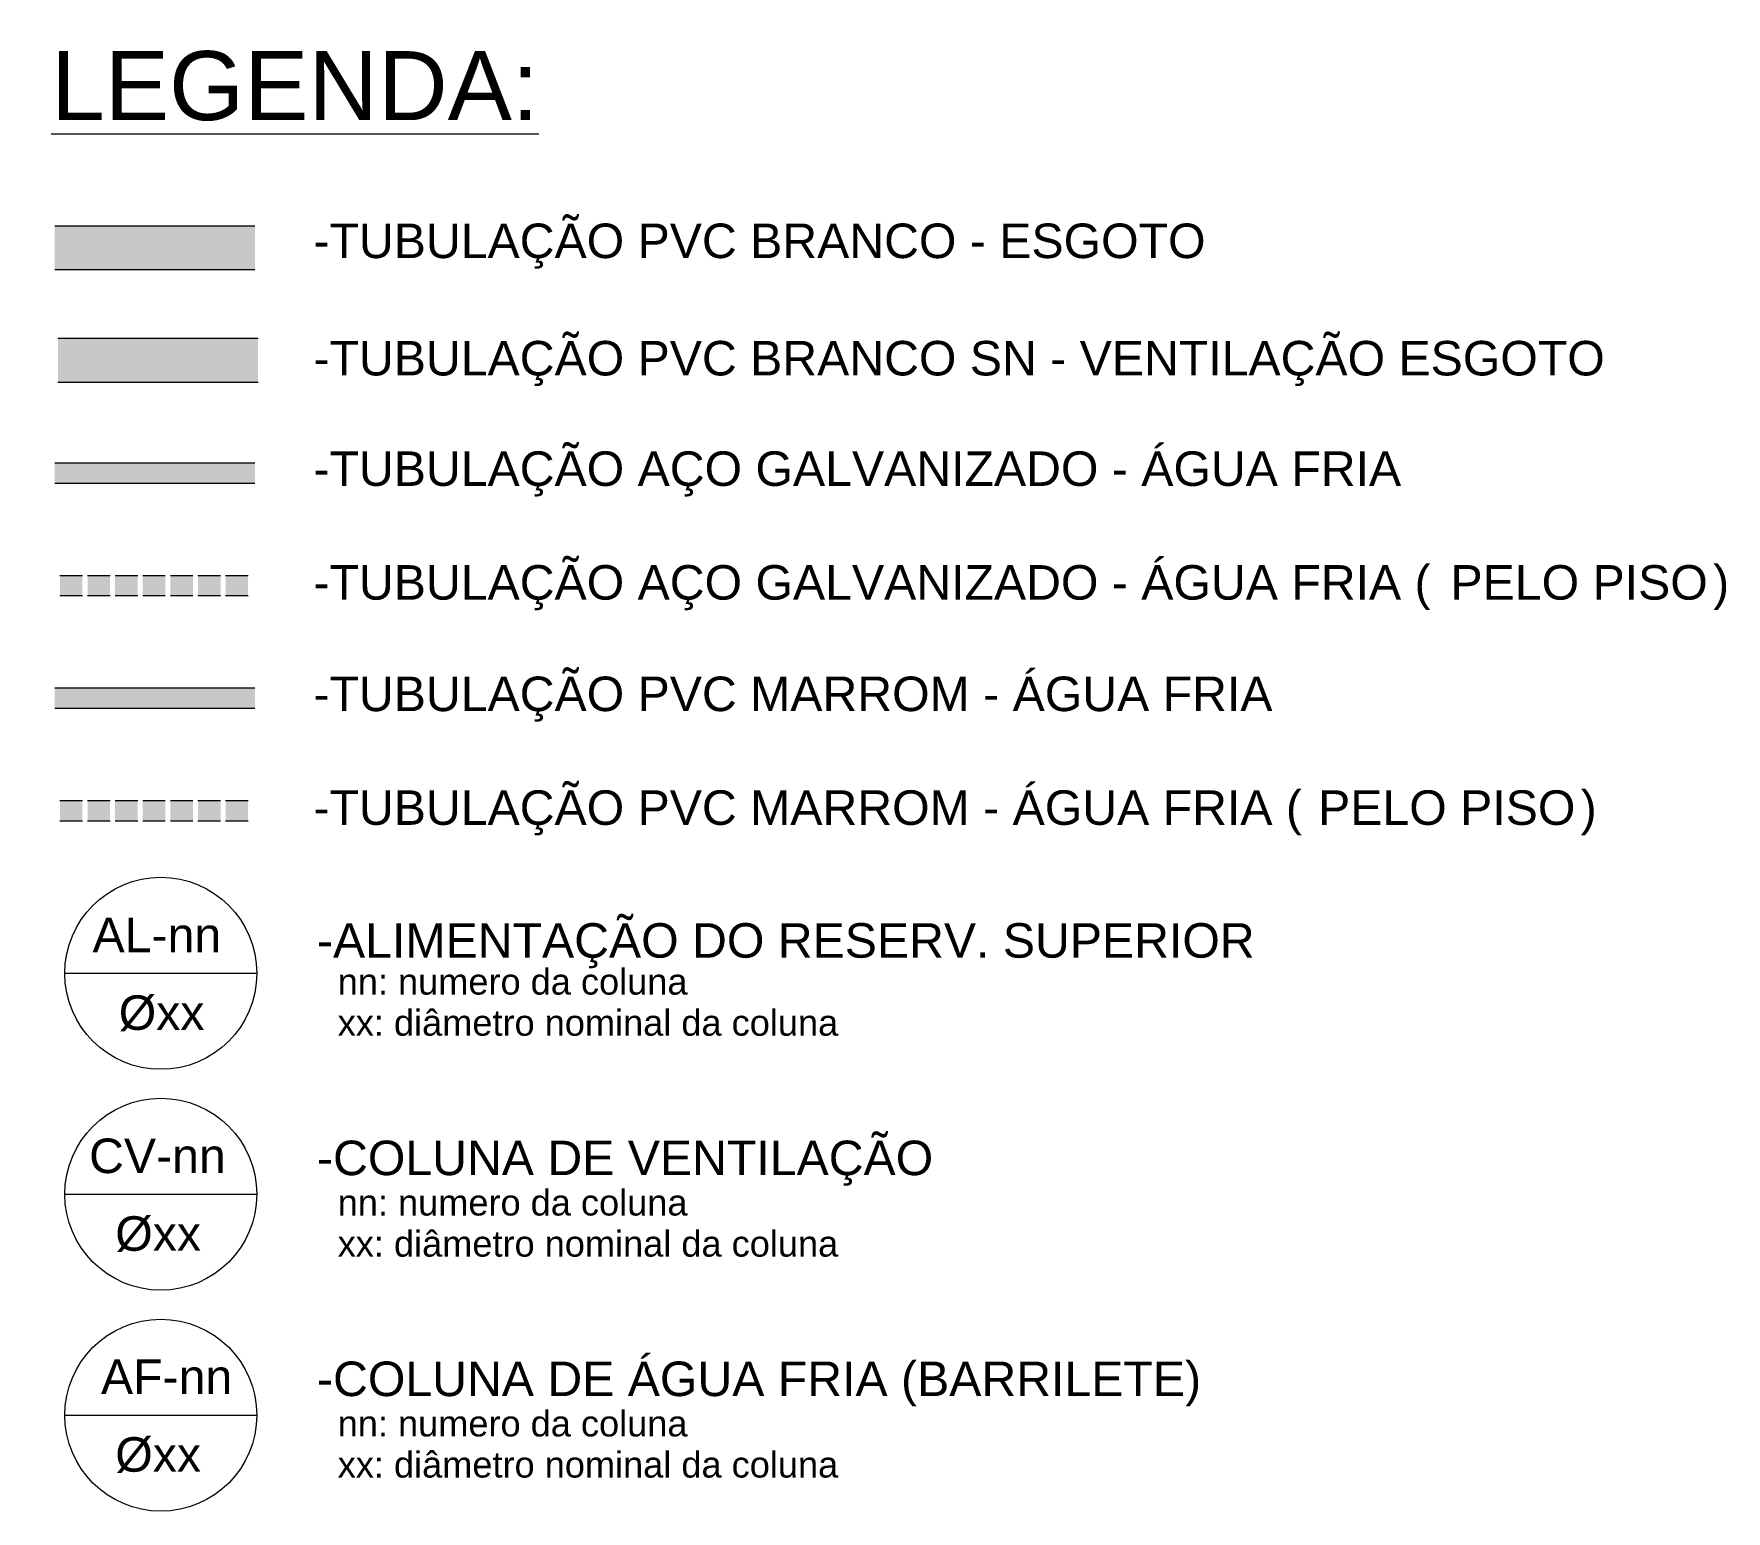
# Model space of a CAD drawing. Header units: metres. Extents: x 5 to 242, y -3 to 162.
# Drawn here: x 4.559 to 9.462, y -3.115 to 1.165 of the extents above; entities that cross this region are included whole.
import ezdxf

# ---------------------------------------------------------------- set-up
doc = ezdxf.new("R2010")
doc.units = ezdxf.units.M
for name, color, linetype, lineweight in [('A-DETL', 7, 'Continuous', 5), ('A-DETL-GENF', 7, 'Continuous', 5), ('A-DETL-MEDM', 7, 'Continuous', 15), ('G-ANNO-TEXT', 7, 'Continuous', 5)]:
    doc.layers.add(name, color=color, linetype=linetype, lineweight=lineweight)
doc.styles.add('Arial_25', font='arial.ttf', dxfattribs={"height": 0.2})
doc.styles.add('Arial_26', font='arial.ttf', dxfattribs={"height": 0.075})
doc.styles.add('Arial_5', font='arial.ttf', dxfattribs={"height": 0.1})
doc.styles.add('Arial_I', font='arial.ttf', dxfattribs={"height": 0.1})

msp = doc.modelspace()

# ---------------------------------------------------------------- texts
at = {"layer": 'G-ANNO-TEXT', "insert": (4.6091, 1.1149), "char_height": 0.2, "width": 1.723628, "attachment_point": 1, "style": 'Arial_25', "bg_fill": 3, "box_fill_scale": 1.25, "bg_fill_color": 256, "bg_fill_true_color": 13158600, "bg_fill_transparency": 0}
msp.add_mtext('\\LLEGENDA:', dxfattribs=at)
at = {"layer": 'G-ANNO-TEXT', "attachment_point": 1}
for s, insert, char_height, width, style in [('-TUBULAÇÃO PVC BRANCO - ESGOTO', (5.3691, 0.6153), 0.1, 3.186708, 'Arial_5'), ('-TUBULAÇÃO PVC BRANCO SN - VENTILAÇÃO ESGOTO', (5.3691, 0.2753), 0.1, 4.61772, 'Arial_5'), ('-TUBULAÇÃO AÇO GALVANIZADO - ÁGUA FRIA', (5.3691, -0.0447), 0.1, 3.888184, 'Arial_5'), ('-TUBULAÇÃO AÇO GALVANIZADO - ÁGUA FRIA (', (5.3691, -0.3742), 0.1, 3.992404, 'Arial_5'), ('PELO PISO', (8.6632, -0.3742), 0.1, 0.921941, 'Arial_I'), (')', (9.4239, -0.3742), 0.1, 0.056118, 'Arial_5'), ('-TUBULAÇÃO PVC MARROM - ÁGUA FRIA', (5.3691, -0.6971), 0.1, 3.423206, 'Arial_5'), ('-TUBULAÇÃO PVC MARROM - ÁGUA FRIA (', (5.3691, -1.0266), 0.1, 3.527425, 'Arial_5'), ('PELO PISO', (8.2796, -1.0266), 0.1, 0.921941, 'Arial_I'), (')', (9.0402, -1.0266), 0.1, 0.056118, 'Arial_5'), ('AL-nn', (4.7292, -1.3954), 0.1, 0.46097, 'Arial_5'), ('-ALIMENTAÇÃO DO RESERV. SUPERIOR', (5.3794, -1.4114), 0.1, 3.355062, 'Arial_5'), ('nn: numero da coluna', (5.4394, -1.5433), 0.075, 1.23059, 'Arial_26'), ('Øxx', (4.8051, -1.6205), 0.1, 0.30865, 'Arial_5'), ('xx: diâmetro nominal da coluna', (5.4394, -1.6624), 0.075, 1.735653, 'Arial_26'), ('CV-nn', (4.7192, -2.0354), 0.1, 0.489029, 'Arial_5'), ('-COLUNA DE VENTILAÇÃO', (5.3794, -2.0414), 0.1, 2.204641, 'Arial_5'), ('nn: numero da coluna', (5.4394, -2.1833), 0.075, 1.23059, 'Arial_26'), ('Øxx', (4.7951, -2.2605), 0.1, 0.30865, 'Arial_5'), ('xx: diâmetro nominal da coluna', (5.4394, -2.3024), 0.075, 1.735653, 'Arial_26'), ('AF-nn', (4.7536, -2.6754), 0.1, 0.468987, 'Arial_5'), ('-COLUNA DE ÁGUA FRIA (BARRILETE)', (5.3794, -2.6814), 0.1, 3.162657, 'Arial_5'), ('nn: numero da coluna', (5.4394, -2.8233), 0.075, 1.23059, 'Arial_26'), ('Øxx', (4.7951, -2.9005), 0.1, 0.30865, 'Arial_5'), ('xx: diâmetro nominal da coluna', (5.4394, -2.9424), 0.075, 1.735653, 'Arial_26')]:
    msp.add_mtext(s, dxfattribs=dict(at, insert=insert, char_height=char_height, width=width, style=style))

# ---------------------------------------------------------------- hatches: boundary and pattern name
at = {"layer": 'A-DETL-GENF', "true_color": 0x804000}
msp.add_hatch(color=36, dxfattribs=at).paths.add_polyline_path([(5.1996, 0.4821), (5.1996, 0.6081), (4.6196, 0.6081), (4.6196, 0.4821)])
at = {"layer": 'A-DETL-GENF', "true_color": 0x8000ff}
msp.add_hatch(color=190, dxfattribs=at).paths.add_polyline_path([(5.1996, 0.1559), (5.2088, 0.1559), (5.2088, 0.2819), (4.6288, 0.2819), (4.6288, 0.1559)])
at = {"layer": 'A-DETL-GENF', "true_color": 0xc0c0c0}
for points in [[(4.6196, -0.1364), (5.1996, -0.1364), (5.1996, -0.0785), (4.6196, -0.0785)], [(4.7, -0.4626), (4.7, -0.4047), (4.6346, -0.4047), (4.6346, -0.4626)], [(4.78, -0.4626), (4.78, -0.4047), (4.7146, -0.4047), (4.7146, -0.4626)], [(4.86, -0.4626), (4.86, -0.4047), (4.7946, -0.4047), (4.7946, -0.4626)], [(4.94, -0.4626), (4.94, -0.4047), (4.8746, -0.4047), (4.8746, -0.4626)], [(5.02, -0.4626), (5.02, -0.4047), (4.9546, -0.4047), (4.9546, -0.4626)], [(5.1, -0.4626), (5.1, -0.4047), (5.0346, -0.4047), (5.0346, -0.4626)], [(5.18, -0.4626), (5.18, -0.4047), (5.1146, -0.4047), (5.1146, -0.4626)]]:
    msp.add_hatch(color=9, dxfattribs=at).paths.add_polyline_path(points)
at = {"layer": 'A-DETL-GENF', "true_color": 0x00ffff}
for points in [[(5.1996, -0.7888), (5.1996, -0.7309), (4.6196, -0.7309), (4.6196, -0.7888)], [(4.7, -1.115), (4.7, -1.0571), (4.6346, -1.0571), (4.6346, -1.115)], [(4.78, -1.115), (4.78, -1.0571), (4.7146, -1.0571), (4.7146, -1.115)], [(4.86, -1.115), (4.86, -1.0571), (4.7946, -1.0571), (4.7946, -1.115)], [(4.94, -1.115), (4.94, -1.0571), (4.8746, -1.0571), (4.8746, -1.115)], [(5.02, -1.115), (5.02, -1.0571), (4.9546, -1.0571), (4.9546, -1.115)], [(5.1, -1.115), (5.1, -1.0571), (5.0346, -1.0571), (5.0346, -1.115)], [(5.18, -1.115), (5.18, -1.0571), (5.1146, -1.0571), (5.1146, -1.115)]]:
    msp.add_hatch(color=4, dxfattribs=at).paths.add_polyline_path(points)

# ---------------------------------------------------------------- linework, layer by layer
at = {"layer": 'A-DETL', "color": 5, "lineweight": 15, "true_color": 0x0000ff}
for p, q in [((5.1996, -0.0785), (4.6196, -0.0785)), ((4.6196, -0.1364), (5.1996, -0.1364)), ((4.7, -0.4047), (4.6346, -0.4047)), ((4.78, -0.4047), (4.7146, -0.4047)), ((4.86, -0.4047), (4.7946, -0.4047)), ((4.94, -0.4047), (4.8746, -0.4047)), ((5.02, -0.4047), (4.9546, -0.4047)), ((5.1, -0.4047), (5.0346, -0.4047)), ((5.18, -0.4047), (5.1146, -0.4047)), ((4.6346, -0.4626), (4.7, -0.4626)), ((4.7146, -0.4626), (4.78, -0.4626)), ((4.7946, -0.4626), (4.86, -0.4626)), ((4.8746, -0.4626), (4.94, -0.4626)), ((4.9546, -0.4626), (5.02, -0.4626)), ((5.0346, -0.4626), (5.1, -0.4626)), ((5.1146, -0.4626), (5.18, -0.4626)), ((5.1996, -0.7309), (4.6196, -0.7309)), ((4.6196, -0.7888), (5.1996, -0.7888)), ((4.7, -1.0571), (4.6346, -1.0571)), ((4.78, -1.0571), (4.7146, -1.0571)), ((4.86, -1.0571), (4.7946, -1.0571)), ((4.94, -1.0571), (4.8746, -1.0571)), ((5.02, -1.0571), (4.9546, -1.0571)), ((5.1, -1.0571), (5.0346, -1.0571)), ((5.18, -1.0571), (5.1146, -1.0571)), ((4.6346, -1.115), (4.7, -1.115)), ((4.7146, -1.115), (4.78, -1.115)), ((4.7946, -1.115), (4.86, -1.115)), ((4.8746, -1.115), (4.94, -1.115)), ((4.9546, -1.115), (5.02, -1.115)), ((5.0346, -1.115), (5.1, -1.115)), ((5.1146, -1.115), (5.18, -1.115))]:
    msp.add_line(p, q, dxfattribs=at)
at = {"layer": 'A-DETL', "color": 94, "true_color": 0x00a600}
for p, q in [((4.6488, -1.5567), (5.205, -1.5567)), ((4.6488, -2.1967), (5.205, -2.1967)), ((4.6488, -2.8367), (5.205, -2.8367))]:
    msp.add_line(p, q, dxfattribs=at)
for centre in [(4.9269, -1.5567), (4.9269, -2.1967), (4.9269, -2.8367)]:
    msp.add_circle(centre, 0.2781, dxfattribs=at)
at = {"layer": 'A-DETL-MEDM'}
for p, q in [((5.1996, 0.6081), (4.6196, 0.6081)), ((4.6196, 0.4821), (5.1996, 0.4821)), ((5.2088, 0.2819), (4.6288, 0.2819)), ((4.6288, 0.1559), (5.2088, 0.1559))]:
    msp.add_line(p, q, dxfattribs=at)

msp.set_redraw_order([(e.dxf.handle, doc.entitydb.next_handle()) for e in msp.query("TEXT MTEXT ATTDEF DIMENSION ARC_DIMENSION")])  # texts and dimensions are drawn at this point

doc.saveas('drawing.dxf')
